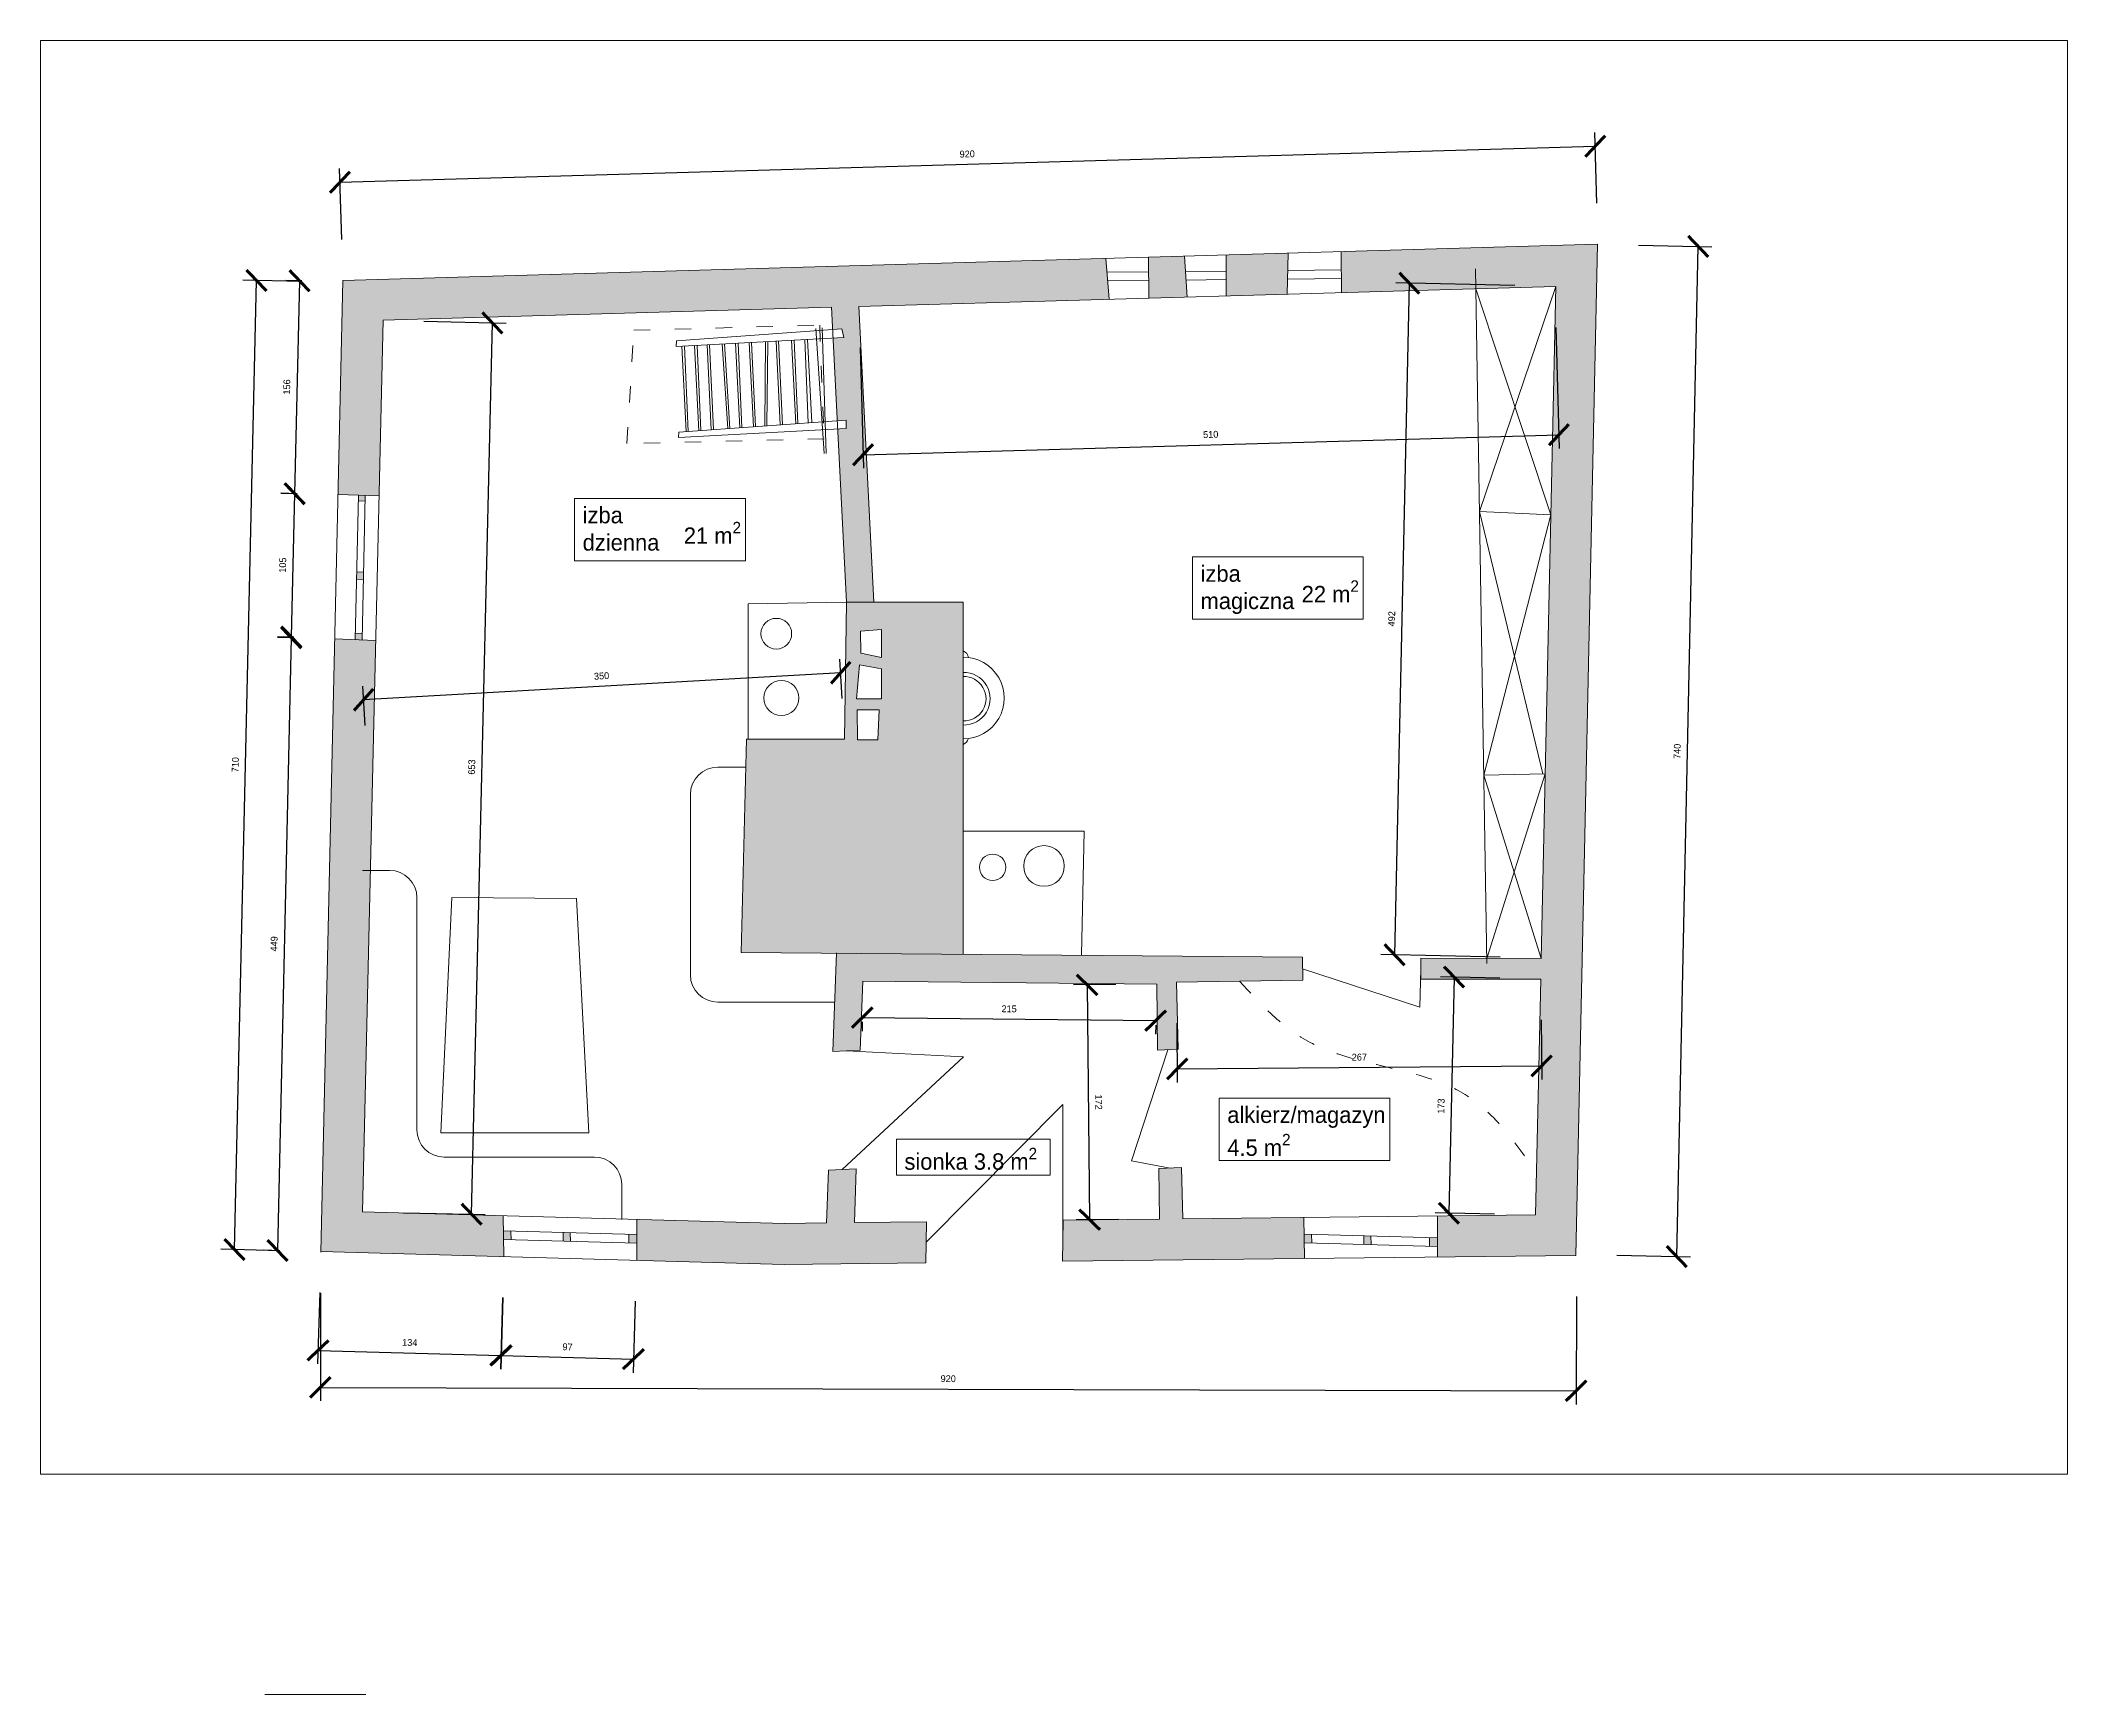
# Model space of a CAD drawing. Header units: centimetres. Extents: x 2280 to 32242, y -4577 to 2534.
# Drawn here: x 7199 to 8684, y 353 to 1565 of the extents above; entities that cross this region are included whole.
import ezdxf

# ---------------------------------------------------------------- set-up
doc = ezdxf.new("R2010")
doc.units = ezdxf.units.CM
doc.linetypes.add('ACAD_ISO03W100', pattern=[30, 12, -18])
doc.layers.get('0').update_dxf_attribs({"lineweight": 15})
for name, color, linetype, lineweight in [('dim', 40, 'Continuous', 0), ('drzwi', 82, 'Continuous', 15), ('obiekty', 22, 'Continuous', 5), ('przerywana', 7, 'ACAD_ISO03W100', 0)]:
    doc.layers.add(name, color=color, linetype=linetype, lineweight=lineweight)
doc.styles.get("Standard").update_dxf_attribs({"font": 'cdm.shx'})
doc.dimstyles.new('mojje', dxfattribs={"dimtxt": 5, "dimasz": 15, "dimexe": 10, "dimexo": 30, "dimgap": 5, "dimtad": 1, "dimtxsty": 'Standard', "dimblk": 'ARCHTICK', "dimcen": 0, "dimadec": 0, "dimazin": 0, "dimtfac": 1, "dimtmove": 0, "dimatfit": 3, "dimldrblk": 'NONE', "dimfxl": 1, "dimarcsym": 2})

msp = doc.modelspace()

# ---------------------------------------------------------------- texts
at = {"layer": 'dim', "char_height": 12, "attachment_point": 1}
for s, width, insert in [('{\\Fcdm_nc|c238;izba dzienna}', 84.70263, (7595.965, 1223.224)), ('\\A1;{\\Fcdm_nc|c238;21 m\\H0.7x;\\S2^ ;}', 84.70263, (7670.055, 1212.283)), ('{\\Fcdm_nc|c238;izba magiczna}', 84.70263, (8048.662, 1180.402)), ('\\A1;{\\Fcdm_nc|c238;22 m\\H0.7x;\\S2^ ;}', 84.70263, (8122.752, 1169.461)), ('\\A1;{\\Fcdm_nc|c238;alkierz/magazyn\\P4.5 m\\H0.7x;\\S2^ ;}', 84.70263, (8068.223, 784.028)), ('\\A1;{\\Fcdm_nc|c238;sionka 3.8 m\\H0.7x;\\S2^ ;}', 118.74812, (7831.689, 753.862))]:
    msp.add_mtext_dynamic_manual_height_columns(s, width=width, gutter_width=12.5, heights=[0], dxfattribs=dict(at, insert=insert))

# ---------------------------------------------------------------- blocks, each defined once
blk = doc.blocks.new('_ArchTick')
at = {"color": 0, "linetype": 'ByBlock', "const_width": 0.15}
blk.add_lwpolyline([(-0.5, -0.5), (0.5, 0.5)], dxfattribs=at)
blk = doc.blocks.new('*D2')
at = {"layer": 'Defpoints', "color": 0, "transparency": 16777216}
for p in [(8339.5, 1415.6), (8413.3, 1414), (8323.6, 675.8)]:
    blk.add_point(p, dxfattribs=at)
at = {"layer": 'dim', "color": 0, "lineweight": -2, "transparency": 16777216}
for p, q in [((8369.5, 1414.9), (8423.3, 1413.8)), ((8397.5, 674.2), (8413.3, 1414)), ((8353.6, 675.1), (8407.5, 674))]:
    blk.add_line(p, q, dxfattribs=at)
at = {"layer": 'dim', "color": 0, "lineweight": -2, "transparency": 16777216, "xscale": 15, "yscale": 15, "zscale": 15}
for p, rotation in [((8413.3, 1414), 88.77032379273399), ((8397.5, 674.2), 268.770323792734)]:
    blk.add_blockref('_ArchTick', p, dxfattribs=dict(at, rotation=rotation))
at = {"layer": 'dim', "color": 0, "transparency": 16777216, "insert": (8397.9, 1044.2), "char_height": 5, "attachment_point": 5, "rotation": 88.7703}
blk.add_mtext('740', dxfattribs=at)
blk = doc.blocks.new('_None')
blk = doc.blocks.new('*D4')
at = {"layer": 'Defpoints', "color": 0, "transparency": 16777216}
for p in [(8337.8, 1487.4), (8339.8, 1415.6), (7420.2, 1389.2)]:
    blk.add_point(p, dxfattribs=at)
at = {"layer": 'dim', "color": 0, "lineweight": -2, "transparency": 16777216}
for p, q in [((7418.1, 1461), (8337.8, 1487.4)), ((8339, 1445.6), (8337.5, 1497.4)), ((7419.4, 1419.1), (7417.9, 1471))]:
    blk.add_line(p, q, dxfattribs=at)
at = {"layer": 'dim', "color": 0, "lineweight": -2, "transparency": 16777216, "xscale": 15, "yscale": 15, "zscale": 15}
for p, rotation in [((8337.8, 1487.4), 1.646418013730488), ((7418.1, 1461), 181.6464180137305)]:
    blk.add_blockref('_ArchTick', p, dxfattribs=dict(at, rotation=rotation))
at = {"layer": 'dim', "color": 0, "transparency": 16777216, "insert": (7877.7, 1481.7), "char_height": 5, "attachment_point": 5, "rotation": 1.6464}
blk.add_mtext('920', dxfattribs=at)
blk = doc.blocks.new('*D5')
at = {"layer": 'Defpoints', "color": 0, "transparency": 16777216}
for p in [(7357, 1389.1), (7420.2, 1387.7), (7404.1, 677.9)]:
    blk.add_point(p, dxfattribs=at)
at = {"layer": 'dim', "color": 0, "lineweight": -2, "transparency": 16777216}
for p, q in [((7340.9, 679.3), (7357, 1389.1)), ((7390.2, 1388.4), (7347, 1389.3)), ((7374.1, 678.5), (7330.9, 679.5))]:
    blk.add_line(p, q, dxfattribs=at)
at = {"layer": 'dim', "color": 0, "lineweight": -2, "transparency": 16777216, "xscale": 15, "yscale": 15, "zscale": 15}
for p, rotation in [((7357, 1389.1), 88.70096166154396), ((7340.9, 679.3), 268.7009616615439)]:
    blk.add_blockref('_ArchTick', p, dxfattribs=dict(at, rotation=rotation))
at = {"layer": 'dim', "color": 0, "transparency": 16777216, "insert": (7341.5, 1034.4), "char_height": 5, "attachment_point": 5, "rotation": 88.701}
blk.add_mtext('710', dxfattribs=at)
blk = doc.blocks.new('*D6')
at = {"layer": 'Defpoints', "color": 0, "transparency": 16777216}
for p in [(7404.1, 677.4), (8324.1, 675), (8323.8, 575.9)]:
    blk.add_point(p, dxfattribs=at)
at = {"layer": 'dim', "color": 0, "lineweight": -2, "transparency": 16777216}
for p, q in [((7404, 647.4), (7403.8, 568.4)), ((8324, 645), (8323.8, 565.9)), ((7403.8, 578.4), (8323.8, 575.9))]:
    blk.add_line(p, q, dxfattribs=at)
at = {"layer": 'dim', "color": 0, "lineweight": -2, "transparency": 16777216, "xscale": 15, "yscale": 15, "zscale": 15}
for p, rotation in [((7403.8, 578.4), 179.8489492448681), ((8323.8, 575.9), 359.8489492448682)]:
    blk.add_blockref('_ArchTick', p, dxfattribs=dict(at, rotation=rotation))
at = {"layer": 'dim', "color": 0, "transparency": 16777216, "insert": (7863.8, 584.7), "char_height": 5, "attachment_point": 5, "rotation": 359.8489}
blk.add_mtext('920', dxfattribs=at)
blk = doc.blocks.new('*D7')
at = {"layer": 'Defpoints', "color": 0, "transparency": 16777216}
for p in [(7404.1, 677.9), (7538, 674.1), (7536, 601.8)]:
    blk.add_point(p, dxfattribs=at)
at = {"layer": 'dim', "color": 0, "lineweight": -2, "transparency": 16777216}
for p, q in [((7403.3, 647.9), (7401.8, 595.5)), ((7537.2, 644.2), (7535.7, 591.8)), ((7402.1, 605.5), (7536, 601.8))]:
    blk.add_line(p, q, dxfattribs=at)
at = {"layer": 'dim', "color": 0, "lineweight": -2, "transparency": 16777216, "xscale": 15, "yscale": 15, "zscale": 15}
for p, rotation in [((7402.1, 605.5), 178.4098337400979), ((7536, 601.8), 358.4098337400979)]:
    blk.add_blockref('_ArchTick', p, dxfattribs=dict(at, rotation=rotation))
at = {"layer": 'dim', "color": 0, "transparency": 16777216, "insert": (7469.3, 611.2), "char_height": 5, "attachment_point": 5, "rotation": 358.4098}
blk.add_mtext('134', dxfattribs=at)
blk = doc.blocks.new('*D8')
at = {"layer": 'Defpoints', "color": 0, "transparency": 16777216}
for p in [(7538.3, 674.1), (7635.2, 671.4), (7633.2, 599.1)]:
    blk.add_point(p, dxfattribs=at)
at = {"layer": 'dim', "color": 0, "lineweight": -2, "transparency": 16777216}
for p, q in [((7537.4, 644.2), (7536, 591.8)), ((7634.4, 641.5), (7632.9, 589.1)), ((7536.3, 601.8), (7633.2, 599.1))]:
    blk.add_line(p, q, dxfattribs=at)
at = {"layer": 'dim', "color": 0, "lineweight": -2, "transparency": 16777216, "xscale": 15, "yscale": 15, "zscale": 15}
for p, rotation in [((7536.3, 601.8), 178.4098337400979), ((7633.2, 599.1), 358.4098337400979)]:
    blk.add_blockref('_ArchTick', p, dxfattribs=dict(at, rotation=rotation))
at = {"layer": 'dim', "color": 0, "transparency": 16777216, "insert": (7584.9, 608), "char_height": 5, "attachment_point": 5, "rotation": 358.4098}
blk.add_mtext('97', dxfattribs=at)
blk = doc.blocks.new('*D9')
at = {"layer": 'Defpoints', "color": 0, "transparency": 16777216}
for p in [(7420.2, 1388.2), (7384.9, 1232.9), (7416.7, 1232.2)]:
    blk.add_point(p, dxfattribs=at)
at = {"layer": 'dim', "color": 0, "lineweight": -2, "transparency": 16777216}
for p, q in [((7390.2, 1388.8), (7378.5, 1389.1)), ((7388.5, 1388.9), (7384.9, 1232.9)), ((7386.7, 1232.9), (7374.9, 1233.1))]:
    blk.add_line(p, q, dxfattribs=at)
at = {"layer": 'dim', "color": 0, "lineweight": -2, "transparency": 16777216, "xscale": 15, "yscale": 15, "zscale": 15}
for p, rotation in [((7388.5, 1388.9), 88.6934574236843), ((7384.9, 1232.9), 268.6934574236843)]:
    blk.add_blockref('_ArchTick', p, dxfattribs=dict(at, rotation=rotation))
at = {"layer": 'dim', "color": 0, "transparency": 16777216, "insert": (7379.2, 1311.1), "char_height": 5, "attachment_point": 5, "rotation": 88.6935}
blk.add_mtext('156', dxfattribs=at)
blk = doc.blocks.new('*D10')
at = {"layer": 'Defpoints', "color": 0, "transparency": 16777216}
for p in [(7416.7, 1232.2), (7382.5, 1128), (7414.3, 1127.3)]:
    blk.add_point(p, dxfattribs=at)
at = {"layer": 'dim', "color": 0, "lineweight": -2, "transparency": 16777216}
for p, q in [((7386.7, 1232.9), (7374.9, 1233.2)), ((7384.9, 1233), (7382.5, 1128)), ((7384.3, 1127.9), (7372.5, 1128.2))]:
    blk.add_line(p, q, dxfattribs=at)
at = {"layer": 'dim', "color": 0, "lineweight": -2, "transparency": 16777216, "xscale": 15, "yscale": 15, "zscale": 15}
for p, rotation in [((7384.9, 1233), 88.70177862973921), ((7382.5, 1128), 268.7017786297392)]:
    blk.add_blockref('_ArchTick', p, dxfattribs=dict(at, rotation=rotation))
at = {"layer": 'dim', "color": 0, "transparency": 16777216, "insert": (7376.2, 1180.6), "char_height": 5, "attachment_point": 5, "rotation": 88.7018}
blk.add_mtext('105', dxfattribs=at)
blk = doc.blocks.new('*D11')
at = {"layer": 'Defpoints', "color": 0, "transparency": 16777216}
for p in [(7414.3, 1126.7), (7372.4, 678.6), (7404.1, 677.8)]:
    blk.add_point(p, dxfattribs=at)
at = {"layer": 'dim', "color": 0, "lineweight": -2, "transparency": 16777216}
for p, q in [((7382.5, 1127.4), (7372.4, 678.6)), ((7384.3, 1127.4), (7372.5, 1127.7)), ((7374.1, 678.5), (7362.4, 678.8))]:
    blk.add_line(p, q, dxfattribs=at)
at = {"layer": 'dim', "color": 0, "lineweight": -2, "transparency": 16777216, "xscale": 15, "yscale": 15, "zscale": 15}
for p, rotation in [((7382.5, 1127.4), 88.70177862973895), ((7372.4, 678.6), 268.701778629739)]:
    blk.add_blockref('_ArchTick', p, dxfattribs=dict(at, rotation=rotation))
at = {"layer": 'dim', "color": 0, "transparency": 16777216, "insert": (7369.9, 903.2), "char_height": 5, "attachment_point": 5, "rotation": 88.7018}
blk.add_mtext('449', dxfattribs=at)
blk = doc.blocks.new('*D12')
at = {"layer": 'Defpoints', "color": 0, "transparency": 16777216}
for p in [(8308.1, 1384.7), (7798.3, 1370), (8311.2, 1276.1)]:
    blk.add_point(p, dxfattribs=at)
at = {"layer": 'dim', "color": 0, "lineweight": -2, "transparency": 16777216}
for p, q in [((8309, 1354.7), (8311.5, 1266.1)), ((7799.2, 1340), (7801.7, 1251.5)), ((7801.4, 1261.5), (8311.2, 1276.1))]:
    blk.add_line(p, q, dxfattribs=at)
at = {"layer": 'dim', "color": 0, "lineweight": -2, "transparency": 16777216, "xscale": 15, "yscale": 15, "zscale": 15}
for p, rotation in [((8311.2, 1276.1), 1.64641801373045), ((7801.4, 1261.5), 181.6464180137305)]:
    blk.add_blockref('_ArchTick', p, dxfattribs=dict(at, rotation=rotation))
at = {"layer": 'dim', "color": 0, "transparency": 16777216, "insert": (8056.1, 1276.3), "char_height": 5, "attachment_point": 5, "rotation": 1.6464}
blk.add_mtext('510', dxfattribs=at)
blk = doc.blocks.new('*D13')
at = {"layer": 'Defpoints', "color": 0, "transparency": 16777216}
for p in [(8309, 1384.7), (8190.8, 895.2), (8298.2, 892.8)]:
    blk.add_point(p, dxfattribs=at)
at = {"layer": 'dim', "color": 0, "lineweight": -2, "transparency": 16777216}
for p, q in [((8201.6, 1387.1), (8190.8, 895.2)), ((8279, 1385.4), (8191.6, 1387.3)), ((8268.2, 893.5), (8180.8, 895.4))]:
    blk.add_line(p, q, dxfattribs=at)
at = {"layer": 'dim', "color": 0, "lineweight": -2, "transparency": 16777216, "xscale": 15, "yscale": 15, "zscale": 15}
for p, rotation in [((8201.6, 1387.1), 88.7400585397026), ((8190.8, 895.2), 268.7400585397025)]:
    blk.add_blockref('_ArchTick', p, dxfattribs=dict(at, rotation=rotation))
at = {"layer": 'dim', "color": 0, "transparency": 16777216, "insert": (8188.7, 1141.3), "char_height": 5, "attachment_point": 5, "rotation": 88.7401}
blk.add_mtext('492', dxfattribs=at)
blk = doc.blocks.new('*D14')
at = {"layer": 'Defpoints', "color": 0, "transparency": 16777216}
for p in [(8298, 877.5), (8031, 875.2), (8298.5, 813.8)]:
    blk.add_point(p, dxfattribs=at)
at = {"layer": 'dim', "color": 0, "lineweight": -2, "transparency": 16777216}
for p, q in [((8298.2, 847.5), (8298.6, 803.8)), ((8031.3, 845.2), (8031.6, 801.6)), ((8031.5, 811.6), (8298.5, 813.8))]:
    blk.add_line(p, q, dxfattribs=at)
at = {"layer": 'dim', "color": 0, "lineweight": -2, "transparency": 16777216, "xscale": 15, "yscale": 15, "zscale": 15}
for p, rotation in [((8031.5, 811.6), 180.4883345942168), ((8298.5, 813.8), 0.4883345942167059)]:
    blk.add_blockref('_ArchTick', p, dxfattribs=dict(at, rotation=rotation))
at = {"layer": 'dim', "color": 0, "transparency": 16777216, "insert": (8165, 820.2), "char_height": 5, "attachment_point": 5, "rotation": 0.4883}
blk.add_mtext('267', dxfattribs=at)
blk = doc.blocks.new('*D15')
at = {"layer": 'Defpoints', "color": 0, "transparency": 16777216}
for p in [(8297.9, 877.5), (8230.6, 705.9), (8294.1, 704.5)]:
    blk.add_point(p, dxfattribs=at)
at = {"layer": 'dim', "color": 0, "lineweight": -2, "transparency": 16777216}
for p, q in [((8267.9, 878.1), (8224.5, 879.1)), ((8234.4, 878.9), (8230.6, 705.9)), ((8264.1, 705.2), (8220.6, 706.1))]:
    blk.add_line(p, q, dxfattribs=at)
at = {"layer": 'dim', "color": 0, "lineweight": -2, "transparency": 16777216, "xscale": 15, "yscale": 15, "zscale": 15}
for p, rotation in [((8234.4, 878.9), 88.74005853970323), ((8230.6, 705.9), 268.7400585397032)]:
    blk.add_blockref('_ArchTick', p, dxfattribs=dict(at, rotation=rotation))
at = {"layer": 'dim', "color": 0, "transparency": 16777216, "insert": (8224.9, 784.4), "char_height": 5, "attachment_point": 5, "rotation": 88.7401}
blk.add_mtext('173', dxfattribs=at)
blk = doc.blocks.new('*D16')
at = {"layer": 'Defpoints', "color": 0, "transparency": 16777216}
for p in [(7801.1, 876), (8016.1, 873.7), (8015.8, 847)]:
    blk.add_point(p, dxfattribs=at)
at = {"layer": 'dim', "color": 0, "lineweight": -2, "transparency": 16777216}
for p, q in [((7800.8, 849.2), (8015.8, 847)), ((7800.8, 846), (7800.7, 839.2)), ((8015.8, 843.7), (8015.7, 837))]:
    blk.add_line(p, q, dxfattribs=at)
at = {"layer": 'dim', "color": 0, "lineweight": -2, "transparency": 16777216, "xscale": 15, "yscale": 15, "zscale": 15}
for p, rotation in [((7800.8, 849.2), 179.4040303090692), ((8015.8, 847), 359.4040303090692)]:
    blk.add_blockref('_ArchTick', p, dxfattribs=dict(at, rotation=rotation))
at = {"layer": 'dim', "color": 0, "transparency": 16777216, "insert": (7908.4, 855.6), "char_height": 5, "attachment_point": 5, "rotation": 359.404}
blk.add_mtext('215', dxfattribs=at)
blk = doc.blocks.new('*D17')
at = {"layer": 'Defpoints', "color": 0, "transparency": 16777216}
for p in [(8016.6, 873.7), (7967.4, 701.2), (8018.5, 701.7)]:
    blk.add_point(p, dxfattribs=at)
at = {"layer": 'dim', "color": 0, "lineweight": -2, "transparency": 16777216}
for p, q in [((7986.6, 873.4), (7955.5, 873.1)), ((7965.5, 873.2), (7967.4, 701.2)), ((7988.5, 701.4), (7957.4, 701.1))]:
    blk.add_line(p, q, dxfattribs=at)
at = {"layer": 'dim', "color": 0, "lineweight": -2, "transparency": 16777216, "xscale": 15, "yscale": 15, "zscale": 15}
for p, rotation in [((7965.5, 873.2), 90.62013226773745), ((7967.4, 701.2), 270.6201322677375)]:
    blk.add_blockref('_ArchTick', p, dxfattribs=dict(at, rotation=rotation))
at = {"layer": 'dim', "color": 0, "transparency": 16777216, "insert": (7974, 787.3), "char_height": 5, "attachment_point": 5, "rotation": 270.6201}
blk.add_mtext('172', dxfattribs=at)
blk = doc.blocks.new('*D18')
at = {"layer": 'Defpoints', "color": 0, "transparency": 16777216}
for p in [(7449.7, 1359.9), (7529.8, 1358), (7434.6, 707)]:
    blk.add_point(p, dxfattribs=at)
at = {"layer": 'dim', "color": 0, "lineweight": -2, "transparency": 16777216}
for p, q in [((7479.7, 1359.2), (7539.8, 1357.8)), ((7514.6, 705.2), (7529.8, 1358)), ((7464.6, 706.3), (7524.6, 704.9))]:
    blk.add_line(p, q, dxfattribs=at)
at = {"layer": 'dim', "color": 0, "lineweight": -2, "transparency": 16777216, "xscale": 15, "yscale": 15, "zscale": 15}
for p, rotation in [((7529.8, 1358), 88.66713981412232), ((7514.6, 705.2), 268.6671398141223)]:
    blk.add_blockref('_ArchTick', p, dxfattribs=dict(at, rotation=rotation))
at = {"layer": 'dim', "color": 0, "transparency": 16777216, "insert": (7514.7, 1032.7), "char_height": 5, "attachment_point": 5, "rotation": 88.6671}
blk.add_mtext('653', dxfattribs=at)
blk = doc.blocks.new('*D19')
at = {"layer": 'Defpoints', "color": 0, "transparency": 16777216}
for p in [(7435.5, 1082), (7787.7, 1053.1), (7438.3, 1033.3)]:
    blk.add_point(p, dxfattribs=at)
at = {"layer": 'dim', "color": 0, "lineweight": -2, "transparency": 16777216}
for p, q in [((7785, 1101.8), (7435.5, 1082)), ((7786, 1083), (7784.4, 1111.7)), ((7436.6, 1063.2), (7435, 1092))]:
    blk.add_line(p, q, dxfattribs=at)
at = {"layer": 'dim', "color": 0, "lineweight": -2, "transparency": 16777216, "xscale": 15, "yscale": 15, "zscale": 15}
for p, rotation in [((7785, 1101.8), 3.241028192497666), ((7435.5, 1082), 183.2410281924977)]:
    blk.add_blockref('_ArchTick', p, dxfattribs=dict(at, rotation=rotation))
at = {"layer": 'dim', "color": 0, "transparency": 16777216, "insert": (7609.8, 1099.4), "char_height": 5, "attachment_point": 5, "rotation": 3.241}
blk.add_mtext('350', dxfattribs=at)

# ---------------------------------------------------------------- dimensions: what is measured, and where the dimension line sits
at = {"layer": 'dim'}
for p1, p2, distance, picture, middle in [((7420.213, 1389.157), (8339.833, 1415.59), 71.832, '*D4', (7877.744, 1481.672)), ((8323.636, 675.753), (8339.517, 1415.581), -73.838, '*D2', (8397.899, 1044.244)), ((7404.083, 677.865), (7420.18, 1387.683), 63.16, '*D5', (7341.49, 1034.376)), ((7420.213, 1388.157), (7416.656, 1232.197), -31.749, '*D9', (7379.195, 1311.072)), ((7798.322, 1370.013), (8308.111, 1384.666), -108.608, '*D12', (8056.122, 1276.274)), ((8309.042, 1384.693), (8298.224, 892.811), -107.446, '*D13', (8188.715, 1141.279)), ((7416.657, 1232.242), (7414.278, 1127.269), -31.749, '*D10', (7376.228, 1180.645)), ((7414.266, 1126.717), (7404.093, 677.832), -31.749, '*D11', (7369.94, 903.164)), ((7787.721, 1053.081), (7438.281, 1033.293), -48.758, '*D19', (7609.82, 1099.355)), ((8016.629, 873.725), (8018.491, 701.735), -51.113, '*D17', (7973.95, 787.258)), ((8031.002, 875.188), (8297.993, 877.463), -63.639, '*D14', (8164.976, 820.188)), ((7801.101, 875.967), (8016.089, 873.731), -26.769, '*D16', (7908.395, 855.581)), ((7404.083, 677.865), (7538.032, 674.147), -72.352, '*D7', (7469.258, 611.179)), ((7404.083, 677.418), (8324.08, 674.992), -99.046, '*D6', (7863.841, 584.66)), ((7538.268, 674.14), (7635.231, 671.449), -72.352, '*D8', (7584.95, 607.968))]:
    dim = msp.add_aligned_dim(p1=p1, p2=p2, distance=distance, dimstyle='mojje', dxfattribs=at)
    dim.commit()
    dim.dimension.update_dxf_attribs({"geometry": picture, "text_midpoint": middle})
for base, p1, p2, angle, picture, middle in [((7529.776, 1357.992), (7434.559, 707.031), (7449.749, 1359.854), 88.66714, '*D18', (7522.204, 1032.565)), ((8230.645, 705.899), (8297.886, 877.462), (8294.082, 704.504), 268.740059, '*D15', (8232.369, 784.259))]:
    dim = msp.add_linear_dim(base=base, p1=p1, p2=p2, angle=angle, dimstyle='mojje', dxfattribs=at)
    dim.commit()
    dim.dimension.update_dxf_attribs({"geometry": picture, "text_midpoint": middle, "dimtype": 161})

# ---------------------------------------------------------------- hatches: boundary and pattern name
h = msp.add_hatch(color=256)
h.dxf.hatch_style = 1
h.paths.add_polyline_path([(7537.82, 704.164), (7434.559, 707.031), (7444.294, 1125.412), (7414.266, 1126.717), (7404.094, 677.865), (7538.268, 674.14)])
h.paths.add_polyline_path([(7847.928, 699.619), (7795, 699.02), (7796.359, 738.432), (7776.027, 737.58), (7774.589, 698.79), (7743.918, 698.443), (7635.662, 701.448), (7635.662, 671.437), (7743.671, 668.438), (7847.386, 669.61)])
h.paths.add_polyline_path([(8123.312, 893.375), (7781.912, 896.369), (7779.246, 824.424), (7799.353, 825.267), (7801.101, 875.967), (8016.629, 873.725), (8017.153, 825.343), (8032.337, 825.979), (8031.002, 875.188), (8123.508, 876.499)])
h.paths.add_polyline_path([(8124.412, 702.744), (8035.708, 701.741), (8034.687, 739.369), (8018.091, 738.673), (8018.493, 701.546), (7947.965, 700.749), (7947.423, 670.741), (8124.86, 672.747)])
h.paths.add_polyline_path([(8339.517, 1415.581), (8151.66, 1410.181), (8151.869, 1380.175), (8309.042, 1384.693), (8298.216, 892.456), (8209.959, 892.674), (8210.138, 877.237), (8297.886, 877.462), (8294.085, 704.661), (8222.25, 703.849), (8222.25, 673.847), (8323.636, 674.993)])
h.paths.add_polyline_path([(7979.368, 1405.229), (7420.213, 1389.157), (7416.657, 1232.242), (7446.757, 1231.288), (7449.752, 1359.994), (7778.325, 1369.438), (7779.158, 1353.096), (7785.834, 1353.581), (7787.385, 1347.371), (7779.472, 1346.945), (7782.56, 1286.352), (7788.961, 1286.811), (7788.961, 1280.601), (7782.87, 1280.273), (7789.328, 1153.578), (7809.302, 1153.578), (7798.322, 1370.013), (7981.814, 1375.287)])
h.paths.add_polyline_path([(8036.949, 1406.884), (8010.41, 1406.121), (8010.751, 1376.119), (8038.904, 1376.928)])
h.paths.add_polyline_path([(8112.791, 1409.064), (8067.413, 1407.76), (8067.413, 1377.747), (8112.223, 1379.035)])
h = msp.add_hatch(color=256)
h.dxf.hatch_style = 1
h.paths.add_polyline_path([(7874.685, 985.642), (7874.685, 1153.578), (7789.328, 1153.578), (7787.721, 1053.081), (7715.969, 1053.081), (7711.973, 896.983), (7874.685, 895.555)])
h.paths.add_polyline_path([(7797.292, 1052.626), (7796.988, 1074.522), (7813.119, 1074.522), (7812.206, 1052.626)], flags=16)
h.paths.add_polyline_path([(7796.684, 1082.733), (7798.814, 1107.671), (7814.945, 1104.63), (7814.945, 1082.733)], flags=16)
h.paths.add_polyline_path([(7814.945, 1112.841), (7799.727, 1116.186), (7799.423, 1132.304), (7814.945, 1133.521)], flags=16)
h.paths.add_polyline_path([(7436.704, 1231.607), (7431.707, 1231.765), (7431.612, 1227.621), (7436.609, 1227.404)])
h.paths.add_polyline_path([(7435.437, 1175.544), (7430.421, 1175.762), (7430.297, 1170.36), (7435.315, 1170.142)])
h.paths.add_polyline_path([(7434.421, 1130.599), (7429.389, 1130.818), (7429.28, 1126.064), (7434.314, 1125.846)])
h.paths.add_polyline_path([(7543.436, 692.836), (7537.986, 692.987), (7538.08, 686.705), (7543.53, 686.553)])
h.paths.add_polyline_path([(7586.915, 691.629), (7581.688, 691.774), (7581.782, 685.492), (7587.009, 685.346)])
h.paths.add_polyline_path([(7635.662, 690.275), (7629.782, 690.439), (7629.876, 684.156), (7635.662, 683.996)])
h.paths.add_polyline_path([(8130.043, 690.483), (8124.593, 690.634), (8124.686, 684.352), (8130.136, 684.201)])
h.paths.add_polyline_path([(8173.522, 689.276), (8168.294, 689.421), (8168.388, 683.139), (8173.615, 682.994)])
h.paths.add_polyline_path([(8222.25, 687.923), (8216.388, 688.086), (8216.482, 681.804), (8222.25, 681.644)])

# ---------------------------------------------------------------- linework, layer by layer
for p, q in [((7979.368, 1405.229), (7981.814, 1375.287)), ((8010.41, 1406.121), (8010.751, 1376.119)), ((8036.949, 1406.884), (8038.904, 1376.928)), ((8067.413, 1407.76), (8067.413, 1377.747)), ((8112.791, 1409.064), (8112.223, 1379.035)), ((8151.66, 1410.181), (8151.869, 1380.175)), ((7809.302, 1153.578), (7798.322, 1370.013)), ((7787.385, 1347.371), (7785.834, 1353.581)), ((7788.961, 1280.601), (7788.961, 1286.811)), ((7416.657, 1232.242), (7446.757, 1231.288)), ((7787.721, 1053.081), (7789.328, 1153.578)), ((7789.328, 1153.578), (7874.685, 1153.578)), ((7874.685, 1153.578), (7874.685, 985.642)), ((7814.945, 1133.521), (7799.423, 1132.304)), ((7799.423, 1132.304), (7799.727, 1116.186)), ((7814.945, 1112.841), (7814.945, 1133.521)), ((7414.266, 1126.717), (7444.294, 1125.412)), ((7799.727, 1116.186), (7814.945, 1112.841)), ((7798.814, 1107.671), (7796.684, 1082.733)), ((7814.945, 1104.63), (7798.814, 1107.671)), ((7814.945, 1082.733), (7814.945, 1104.63)), ((7796.684, 1082.733), (7814.945, 1082.733)), ((7796.988, 1074.522), (7813.119, 1074.522)), ((7797.292, 1052.626), (7796.988, 1074.522)), ((7813.119, 1074.522), (7812.206, 1052.626)), ((7711.973, 896.983), (7715.969, 1053.081)), ((7715.969, 1053.081), (7787.721, 1053.081)), ((7812.206, 1052.626), (7797.292, 1052.626)), ((7874.685, 985.642), (7874.685, 895.741)), ((7711.973, 896.983), (8123.312, 893.375)), ((7779.246, 824.424), (7781.922, 896.63)), ((8209.959, 892.674), (8298.216, 892.456)), ((8031.002, 875.188), (8123.508, 876.499)), ((8210.138, 877.237), (8297.886, 877.462)), ((7801.101, 875.967), (7799.353, 825.267)), ((8016.629, 873.725), (7801.101, 875.967)), ((8032.337, 825.979), (8031.002, 875.188)), ((7774.589, 698.79), (7776.027, 737.58)), ((7796.359, 738.432), (7795, 699.02)), ((8018.493, 701.546), (8018.091, 738.673)), ((8035.708, 701.741), (8034.687, 739.369)), ((7537.82, 704.164), (7538.268, 674.14)), ((7635.662, 701.448), (7635.662, 671.437)), ((8124.412, 702.744), (8124.86, 672.747)), ((8222.25, 703.849), (8222.25, 673.847))]:
    msp.add_line(p, q)
for points in [[(8123.508, 876.499), (8123.312, 893.375)], [(8209.959, 892.674), (8210.138, 877.237)], [(7779.246, 824.424), (7799.353, 825.267)], [(7796.359, 738.432), (7776.027, 737.58)], [(8034.687, 739.369), (8018.091, 738.673)], [(7795, 699.02), (7847.928, 699.619)], [(7847.386, 669.61), (7847.928, 699.619)], [(7947.965, 700.749), (7947.423, 670.741)], [(7947.965, 700.749), (8018.493, 701.546)]]:
    msp.add_lwpolyline(points)
at = {"layer": 'dim'}
for points in [[(7590.062, 1229.488), (7715.184, 1229.488), (7715.184, 1183.813), (7590.062, 1183.813)], [(8042.759, 1186.666), (8167.881, 1186.666), (8167.881, 1140.99), (8042.759, 1140.99)], [(8062.32, 790.292), (8187.442, 790.292), (8187.442, 744.617), (8062.32, 744.617)], [(7825.787, 760.126), (7938.481, 760.126), (7938.481, 733.86), (7825.787, 733.86)]]:
    msp.add_lwpolyline(points, close=True, dxfattribs=at)
at = {"layer": 'drzwi'}
for p, q in [((7431.707, 1231.765), (7429.28, 1126.064)), ((7431.612, 1227.621), (7436.609, 1227.404)), ((7436.704, 1231.607), (7434.314, 1125.846)), ((7430.421, 1175.762), (7435.437, 1175.544)), ((7430.297, 1170.36), (7435.315, 1170.142)), ((7429.389, 1130.818), (7434.421, 1130.599)), ((8123.41, 884.937), (8209.289, 856.81)), ((8209.289, 856.81), (8210.049, 884.956)), ((8017.153, 825.343), (8016.629, 873.725)), ((7874.917, 820.507), (7786.193, 738.006)), ((7789.299, 824.845), (7874.917, 820.507)), ((8024.745, 825.661), (7998.039, 744.301)), ((7947.694, 785.642), (7847.657, 684.615)), ((7947.694, 685.745), (7947.694, 785.642)), ((7998.039, 744.301), (8026.389, 739.021)), ((7543.436, 692.836), (7543.53, 686.553)), ((7581.688, 691.774), (7581.782, 685.492)), ((7586.915, 691.629), (7587.009, 685.346)), ((7629.782, 690.439), (7629.876, 684.156)), ((8130.043, 690.483), (8130.136, 684.201)), ((8168.294, 689.421), (8168.388, 683.139)), ((8173.522, 689.276), (8173.615, 682.994)), ((8216.388, 688.086), (8216.482, 681.804))]:
    msp.add_line(p, q, dxfattribs=at)
msp.add_lwpolyline([(7198.776, 1564.812), (8683.776, 1564.812), (8683.776, 514.812), (7198.776, 514.812)], close=True, dxfattribs=at)
for points in [[(8037.68, 1395.68), (8067.413, 1395.984)], [(8112.552, 1396.445), (8151.753, 1396.846)], [(7980.196, 1395.092), (8010.532, 1395.402)], [(7980.709, 1388.82), (8010.603, 1389.126)], [(8038.089, 1389.407), (8067.413, 1389.706)], [(8112.434, 1390.166), (8151.797, 1390.569)], [(8017.153, 825.343), (8032.337, 825.979)], [(7537.986, 692.987), (7635.662, 690.275)], [(7538.08, 686.705), (7635.662, 683.996)], [(8124.593, 690.634), (8222.25, 687.923)], [(8124.686, 684.352), (8222.25, 681.644)]]:
    msp.add_lwpolyline(points, dxfattribs=at)
at = {"layer": 'obiekty'}
for p, q in [((8258.383, 888.807), (8250.03, 1397.623)), ((8250.27, 1383.003), (8305.364, 1217.485)), ((8309.042, 1384.693), (8252.946, 1219.989)), ((7789.328, 1153.578), (7778.325, 1369.438)), ((7785.834, 1353.581), (7664.786, 1344.785)), ((7766.875, 1354.001), (7772.902, 1262.282)), ((7774.422, 1262.457), (7771.308, 1354.507)), ((7664.509, 1340.755), (7787.385, 1347.371)), ((7664.786, 1344.785), (7664.509, 1340.755)), ((7668.687, 1340.98), (7671.803, 1278.405)), ((7673.349, 1278.516), (7670.474, 1341.077)), ((7677.938, 1341.478), (7681.045, 1279.068)), ((7682.595, 1279.179), (7679.728, 1341.575)), ((7687.057, 1341.969), (7690.156, 1279.722)), ((7691.705, 1279.833), (7688.845, 1342.066)), ((7698.146, 1342.566), (7702.303, 1280.593)), ((7703.854, 1280.705), (7699.937, 1342.663)), ((7708.006, 1343.097), (7711.087, 1281.224)), ((7712.642, 1281.335), (7709.8, 1343.194)), ((7717.952, 1343.633), (7721.024, 1281.937)), ((7722.576, 1282.048), (7719.742, 1343.729)), ((7729.873, 1344.275), (7729.423, 1282.539)), ((7730.983, 1282.651), (7731.669, 1344.371)), ((7737.702, 1344.696), (7740.756, 1283.353)), ((7742.314, 1283.464), (7739.496, 1344.793)), ((7749.058, 1345.307), (7752.102, 1284.167)), ((7753.658, 1284.278), (7750.849, 1345.404)), ((7758.641, 1345.823), (7761.15, 1284.816)), ((7763.852, 1285.01), (7760.672, 1345.933)), ((7666.085, 1273.985), (7788.961, 1280.601)), ((7666.362, 1278.015), (7666.085, 1273.985)), ((7788.961, 1286.811), (7666.362, 1278.015)), ((8252.946, 1219.989), (8305.364, 1217.485)), ((8252.946, 1219.989), (8299.421, 1027.773)), ((8256.12, 1026.649), (8305.364, 1217.485)), ((7789.328, 1153.578), (7717.181, 1152.161)), ((7717.181, 1152.161), (7717.181, 1053.081)), ((7694.917, 1032.634), (7715.445, 1032.634)), ((8256.12, 1026.649), (8301.193, 1027.819)), ((8256.12, 1026.649), (8298.216, 892.456)), ((8258.321, 892.565), (8301.193, 1027.819)), ((7674.917, 880.527), (7674.917, 1012.634)), ((7874.685, 985.642), (7963.35, 985.642)), ((7963.35, 985.642), (7961.505, 895.179)), ((7434.559, 957.031), (7454.559, 957.031)), ((7474.559, 937.031), (7474.559, 767.031)), ((7500.1, 937.114), (7491.929, 764.91)), ((7591.469, 936.371), (7500.1, 937.114)), ((7600.383, 764.91), (7591.469, 936.371)), ((7780.584, 860.527), (7694.917, 860.527)), ((7491.929, 764.91), (7600.383, 764.91)), ((7494.559, 747.031), (7604.559, 747.031)), ((7624.559, 727.031), (7624.559, 701.448)), ((7363.082, 353.466), (7437.006, 353.466))]:
    msp.add_line(p, q, dxfattribs=at)
for points in [[(7947.423, 670.741), (8323.636, 674.993), (8339.517, 1415.581), (7420.213, 1389.157), (7404.083, 677.418)], [(8298.216, 892.456), (8309.042, 1384.693), (7798.322, 1370.013)], [(7778.325, 1369.438), (7449.752, 1359.994), (7434.559, 707.031), (7743.918, 698.443), (7774.589, 698.79)], [(8035.708, 701.741), (8294.085, 704.661), (8297.886, 877.462)], [(7404.083, 677.865), (7743.671, 668.438), (7847.386, 669.61)]]:
    msp.add_lwpolyline(points, dxfattribs=at)
for centre, radius in [((7737.832, 1130.389), 11.241), ((7741.579, 1083.32), 12.847), ((7896.329, 959.273), 9.695), ((7933.95, 960.249), 14.885)]:
    msp.add_circle(centre, radius, dxfattribs=at)
for centre, radius, start, end in [((7872.338, 1111.71), 6.448, 10.433563, 68.654447), ((7874.902, 1083.225), 29.893, 269.583237, 90.416763), ((7875.178, 1082.763), 19.29, 268.536198, 91.463802), ((7875.178, 1082.763), 16.29, 268.266539, 91.733461), ((7872.338, 1055.257), 6.448, 291.345553, 344.705254), ((7694.917, 1012.634), 20, 90, 180), ((7454.559, 937.031), 20, 0, 90), ((7694.917, 880.527), 20, 180, 270), ((7494.559, 767.031), 20, 180, 270), ((7604.559, 727.031), 20, 0, 90)]:
    msp.add_arc(centre, radius, start, end, dxfattribs=at)
at = {"layer": 'przerywana'}
msp.add_lwpolyline([(7633.406, 1352.578), (7769.617, 1356.44), (7772.813, 1273.19), (7628.385, 1269.649)], close=True, dxfattribs=at)
msp.add_spline([(8077.255, 875.843), (8125.623, 832.878), (8244.015, 791.867), (8294.768, 735.709)], degree=3, dxfattribs=at)

msp.set_redraw_order([(e.dxf.handle, doc.entitydb.next_handle()) for e in msp.query("TEXT MTEXT ATTDEF DIMENSION ARC_DIMENSION")])  # texts and dimensions are drawn at this point

doc.saveas('drawing.dxf')
